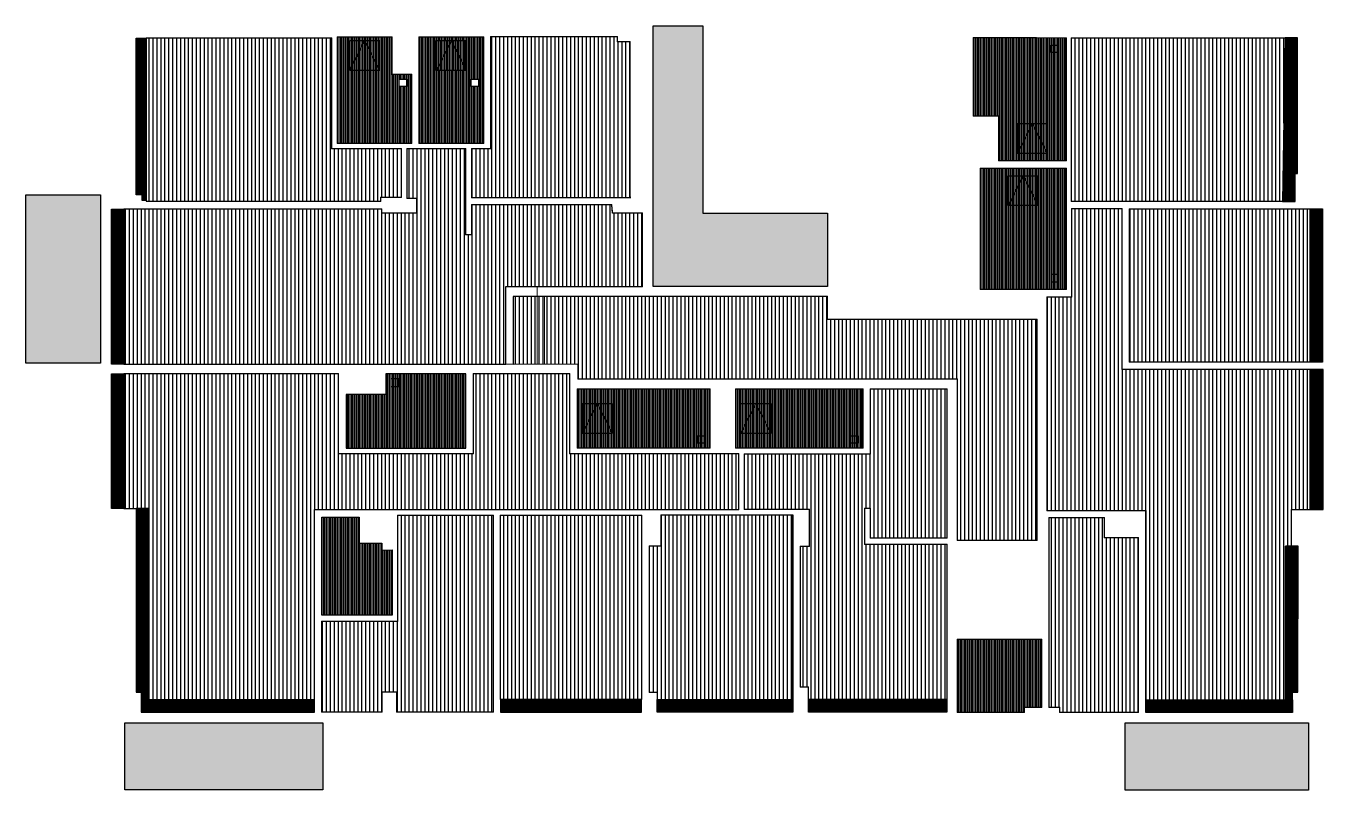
# Model space of a CAD drawing. Header units: metres. Extents: x 320 to 365, y -284 to -71.
# Drawn here: x 339.23 to 365.36, y -235.7 to -220.3 of the extents above; entities that cross this region are included whole.
import ezdxf

# ---------------------------------------------------------------- set-up
doc = ezdxf.new("R2010")
doc.units = ezdxf.units.M
doc.layers.add('A-Cielorraso', color=1, linetype='Continuous')
doc.layers.add('CIELORRASO HT', color=123, linetype='Continuous')
pattern_1 = [(270, (0, -100), (0.079375, -1e-17), [])]
pattern_2 = [(270, (0, -100), (0.03175, -3e-18), [])]
pattern_3 = [(180, (0, -100), (0, -0.015875), [])]
pattern_4 = [(180, (0, -50), (0, -0.015875), [])]

# ---------------------------------------------------------------- blocks, each defined once
blk = doc.blocks.new('A$Cbd99d838')
at = {"layer": 'A-Cielorraso', "color": 30, "ltscale": 0.5, "true_color": 0xf26722, "const_width": 0.02}
for points in [[(-9.875, 5.23), (-8.781, 5.23), (-8.781, 4.48), (-8.38, 4.48), (-8.38, 3.084), (-9.875, 3.084)], [(-8.23, 5.23), (-6.93, 5.23), (-6.93, 3.084), (-8.23, 3.084)], [(-3.965, 1.994), (-3.975, 1.994), (-3.975, 5.128), (-4.23, 5.128), (-4.23, 5.23), (-6.79, 5.23), (-6.79, 2.974), (-7.165, 2.974), (-7.175, 2.974), (-7.175, 1.994)], [(4.804, 2.733), (3.45, 2.733), (3.45, 3.633), (2.94, 3.633), (2.94, 5.214), (4.804, 5.213)], [(3.08, 2.583), (4.804, 2.583), (4.804, 0.143), (3.08, 0.143)], [(0, 0), (-5.701, 0), (-5.701, -1.361), (-5.032, -1.361), (-5.032, -1.661), (2.609, -1.661), (2.609, -4.911), (4.22, -4.908), (4.22, -0.461), (0, -0.461)], [(-5.037, -1.86), (-2.372, -1.86), (-2.372, -3.057), (-5.037, -3.057)], [(-1.845, -1.86), (0.712, -1.86), (0.712, -3.057), (-1.845, -3.057)], [(-6.738, -8.37), (-8.681, -8.37), (-8.681, -7.97), (-8.981, -7.97), (-8.981, -8.375), (-10.188, -8.375), (-10.188, -6.539), (-8.661, -6.539), (-8.661, -4.402), (-6.738, -4.402)], [(4.455, -4.459), (4.455, -4.893), (4.455, -4.893), (4.455, -8.272), (4.67, -8.272), (4.67, -8.372), (6.264, -8.372), (6.264, -4.859), (5.579, -4.859), (5.579, -4.459)], [(2.609, -6.911), (2.609, -8.375), (3.97, -8.375), (3.97, -8.272), (4.32, -8.272), (4.32, -6.911)]]:
    blk.add_lwpolyline(points, close=True, dxfattribs=at)
for points in [[(-13.73, 1.92), (-9, 1.92), (-9, 1.999), (-8.587, 1.999), (-8.587, 2.974), (-9.985, 2.974), (-9.985, 5.205), (-13.73, 5.205), (-13.73, 5.205)], [(9.169, 1.913), (4.914, 1.914), (4.914, 5.213), (9.22, 5.213)], [(-14.18, -1.361), (-5.851, -1.361), (-5.851, 0.2), (-3.73, 0.2), (-3.73, 1.679), (-4.33, 1.679), (-4.347, 1.844), (-7.175, 1.844), (-7.175, 1.244), (-7.285, 1.244), (-7.285, 2.974), (-8.477, 2.974), (-8.477, 1.98), (-8.281, 1.98), (-8.281, 1.68), (-8.981, 1.68), (-8.982, 1.76), (-14.18, 1.76)], [(9.724, -1.472), (5.934, -1.472), (5.934, 1.764), (4.914, 1.764), (4.914, -0.012), (4.42, -0.012), (4.42, -4.309), (6.414, -4.309), (6.414, -8.122)], [(9.724, -1.322), (6.084, -1.322), (6.084, 1.764), (9.725, 1.763)], [(-10.338, -8.125), (-10.338, -4.292), (-1.786, -4.292), (-1.786, -3.167), (-5.192, -3.172), (-5.192, -1.56), (-7.137, -1.561), (-7.137, -3.167), (-9.851, -3.167), (-9.851, -1.561), (-14.18, -1.561)], [(-0.381, -8.12), (-0.381, -7.87), (-0.546, -7.869), (-0.546, -5.027), (-0.361, -5.027), (-0.361, -4.292), (-1.676, -4.292), (-1.676, -3.167), (0.862, -3.167), (0.862, -1.86), (2.4, -1.86), (2.4, -4.871), (0.862, -4.871), (0.862, -4.271), (0.742, -4.271), (0.742, -4.991), (2.4, -4.991), (2.4, -8.12)], [(-14.18, -4.27), (-13.681, -4.27), (-13.681, -7.97), (-13.681, -7.97), (-13.681, -8.125)], [(-6.588, -8.12), (-6.588, -4.402), (-3.746, -4.402), (-3.746, -8.12)], [(-0.696, -8.12), (-0.696, -4.402), (-3.361, -4.402), (-3.361, -5.027), (-3.596, -5.027), (-3.596, -7.971), (-3.432, -7.971), (-3.432, -8.12)], [(9.226, -5.029), (9.349, -5.029), (9.349, -4.289), (9.724, -4.289)]]:
    blk.add_lwpolyline(points, dxfattribs=at)

msp = doc.modelspace()

# ---------------------------------------------------------------- hatches: boundary and pattern name
h = msp.add_hatch()
h.set_pattern_fill('ANSI36', color=62, scale=0.05)
h.set_pattern_definition([(45, (0, -100), (0.0841899, 0.308696304), [0.396875, -0.079375, 0, -0.079375])])
h.paths.add_polyline_path([(340.726, -227.095), (339.225, -227.095), (339.225, -223.704), (340.726, -223.704)])
h.paths.add_polyline_path([(351.861, -220.305), (352.861, -220.305), (352.861, -224.075), (355.376, -224.075), (355.376, -225.554), (351.861, -225.554)])
h.paths.add_polyline_path([(341.221, -235.694), (345.205, -235.694), (345.205, -234.345), (341.221, -234.345)])
h.paths.add_polyline_path([(365.065, -235.696), (361.37, -235.696), (361.37, -234.345), (365.065, -234.345)])
at = {"layer": 'CIELORRASO HT', "true_color": 0xa953a0, "transparency": 33554559}
h = msp.add_hatch(dxfattribs=at)
h.set_pattern_fill('ANSI31', color=215, scale=0.005, angle=135)
h.set_pattern_definition(pattern_3)
h.paths.add_polyline_path([(341.645, -223.82), (341.566, -223.82), (341.566, -223.704), (341.446, -223.704), (341.446, -220.549), (341.646, -220.549)])
h.paths.add_polyline_path([(341.196, -227.115), (340.946, -227.115), (340.946, -223.994), (341.196, -223.994)])
h.paths.add_polyline_path([(341.196, -230.024), (340.946, -230.024), (340.946, -227.315), (341.196, -227.315)])
at = {"layer": 'CIELORRASO HT', "transparency": 33554559}
h = msp.add_hatch(dxfattribs=at)
h.set_pattern_fill('ANSI31', color=256, scale=0.025, angle=225)
h.set_pattern_definition(pattern_1)
h.paths.add_polyline_path([(345.391, -220.549), (341.646, -220.549), (341.646, -223.834), (346.376, -223.834), (346.376, -223.755), (346.789, -223.755), (346.789, -222.78), (345.391, -222.78)])
h = msp.add_hatch(dxfattribs=at)
h.set_pattern_fill('ANSI31', color=150, scale=0.01, angle=225)
h.set_pattern_definition(pattern_2)
h.paths.add_polyline_path([(345.748, -220.599), (346.348, -220.599), (346.348, -221.199), (345.748, -221.199)], flags=16)
h.paths.add_polyline_path([(346.746, -221.374), (346.896, -221.374), (346.896, -221.524), (346.746, -221.524)], flags=16)
h.paths.add_polyline_path([(345.501, -220.524), (346.595, -220.524), (346.595, -221.274), (346.996, -221.274), (346.996, -222.67), (345.501, -222.67)])
h = msp.add_hatch(dxfattribs=at)
h.set_pattern_fill('ANSI31', color=150, scale=0.01, angle=225)
h.set_pattern_definition(pattern_2)
h.paths.add_polyline_path([(348.196, -221.374), (348.346, -221.374), (348.346, -221.524), (348.196, -221.524)], flags=16)
h.paths.add_polyline_path([(347.496, -220.599), (348.096, -220.599), (348.096, -221.199), (347.496, -221.199)], flags=16)
h.paths.add_polyline_path([(347.146, -220.524), (348.446, -220.524), (348.446, -222.67), (347.146, -222.67)])
h = msp.add_hatch(dxfattribs=at)
h.set_pattern_fill('ANSI31', color=256, scale=0.025, angle=225)
h.paths.add_polyline_path([(351.411, -223.76), (351.401, -223.76), (351.401, -220.626), (351.146, -220.626), (351.146, -220.524), (348.586, -220.524), (348.586, -222.78), (348.211, -222.78), (348.201, -222.78), (348.201, -223.76)])
h = msp.add_hatch(dxfattribs=at)
h.set_pattern_fill('ANSI31', color=150, scale=0.01, angle=225)
h.set_pattern_definition(pattern_2)
h.paths.add_polyline_path([(358.456, -223.171), (360.18, -223.171), (360.18, -225.611), (358.456, -225.611)])
h.paths.add_polyline_path([(360.18, -223.021), (358.826, -223.021), (358.826, -222.121), (358.316, -222.121), (358.316, -220.54), (360.18, -220.541)])
h = msp.add_hatch(dxfattribs=at)
h.set_pattern_fill('ANSI31', color=256, scale=0.025, angle=225)
h.paths.add_polyline_path([(364.545, -223.841), (360.29, -223.84), (360.29, -220.541), (364.596, -220.541)])
h.paths.add_polyline_path([(364.602, -233.882), (364.602, -233.726), (364.602, -230.783), (364.725, -230.783), (364.725, -230.043), (365.1, -230.043), (365.1, -227.226), (361.31, -227.226), (361.31, -223.99), (360.29, -223.99), (360.29, -225.766), (359.796, -225.766), (359.796, -230.063), (361.79, -230.063), (361.79, -233.875)])
h.paths.add_polyline_path([(365.1, -227.076), (361.46, -227.076), (361.46, -223.99), (365.101, -223.991)])
h.paths.add_polyline_path([(359.831, -230.213), (359.831, -230.647), (359.831, -234.025), (360.046, -234.025), (360.046, -234.125), (361.64, -234.125), (361.64, -230.613), (360.955, -230.613), (360.955, -230.213)])
at = {"layer": 'CIELORRASO HT', "true_color": 0xa953a0, "transparency": 33554559}
h = msp.add_hatch(dxfattribs=at)
h.set_pattern_fill('ANSI31', color=215, scale=0.005, angle=135)
h.set_pattern_definition(pattern_3)
h.paths.add_polyline_path([(364.545, -223.841), (364.795, -223.841), (364.795, -223.276), (364.846, -223.276), (364.846, -220.541), (364.596, -220.541)])
h.paths.add_polyline_path([(365.35, -227.076), (365.101, -227.076), (365.101, -223.991), (365.35, -223.991)])
h.paths.add_polyline_path([(365.1, -230.043), (365.359, -230.043), (365.359, -227.226), (365.1, -227.226)])
at = {"layer": 'CIELORRASO HT', "transparency": 33554559}
h = msp.add_hatch(dxfattribs=at)
h.set_pattern_fill('ANSI31', color=150, scale=0.01, angle=225)
h.set_pattern_definition(pattern_2)
h.paths.add_polyline_path([(345.748, -220.599), (346.348, -220.599), (346.348, -221.199), (345.748, -221.199)])
h = msp.add_hatch(dxfattribs=at)
h.set_pattern_fill('ANSI31', color=150, scale=0.01, angle=225)
h.set_pattern_definition([(270, (1.747994, -100.000076), (0.03175, -3e-18), [])])
h.paths.add_polyline_path([(347.496, -220.599), (348.096, -220.599), (348.096, -221.199), (347.496, -221.199)])
h = msp.add_hatch(dxfattribs=at)
h.set_pattern_fill('ANSI31', color=256, scale=0.025, angle=225)
h.paths.add_polyline_path([(346.393, -223.994), (341.196, -223.994), (341.196, -227.115), (348.895, -227.115), (348.895, -225.554), (351.646, -225.554), (351.646, -224.075), (351.046, -224.075), (351.029, -223.91), (348.201, -223.91), (348.201, -224.51), (348.091, -224.51), (348.091, -222.78), (346.899, -222.78), (346.899, -223.774), (347.095, -223.774), (347.095, -224.074), (346.395, -224.074)])
h = msp.add_hatch(dxfattribs=at)
h.set_pattern_fill('ANSI31', color=12, scale=0.025, angle=225)
h.set_pattern_definition(pattern_1)
h.paths.add_polyline_path([(355.376, -225.754), (349.045, -225.754), (349.045, -227.115), (350.344, -227.114), (350.344, -227.414), (357.985, -227.415), (357.985, -230.665), (359.596, -230.662), (359.596, -226.215), (355.376, -226.215)])
h = msp.add_hatch(dxfattribs=at)
h.set_pattern_fill('ANSI31', color=256, scale=0.025, angle=225)
h.set_pattern_definition([(270, (0, -50), (0.079375, -1e-17), [])])
h.paths.add_polyline_path([(348.239, -227.315), (348.239, -228.921), (345.525, -228.921), (345.525, -227.315), (341.196, -227.315), (341.196, -230.024), (341.695, -230.024), (341.695, -233.724), (341.695, -233.879), (345.038, -233.879), (345.038, -230.046), (353.59, -230.046), (353.59, -228.921), (350.184, -228.926), (350.184, -227.314)])
h.paths.add_polyline_path([(348.638, -234.124), (346.695, -234.124), (346.695, -233.724), (346.395, -233.724), (346.395, -234.129), (345.188, -234.129), (345.188, -232.293), (346.715, -232.293), (346.715, -230.156), (348.638, -230.156)])
h.paths.add_polyline_path([(348.788, -230.156), (351.629, -230.156), (351.629, -233.874), (348.788, -233.874)], flags=17)
h.paths.add_polyline_path([(354.679, -230.156), (352.015, -230.156), (352.015, -230.781), (351.78, -230.781), (351.78, -233.725), (351.944, -233.725), (351.944, -233.874), (354.679, -233.874)])
h.paths.add_polyline_path([(353.7, -228.921), (356.238, -228.921), (356.238, -227.614), (357.776, -227.614), (357.776, -230.624), (356.238, -230.624), (356.238, -230.024), (356.118, -230.024), (356.118, -230.744), (357.776, -230.744), (357.776, -233.874), (354.995, -233.874), (354.995, -233.624), (354.829, -233.623), (354.829, -230.781), (355.015, -230.781), (355.015, -230.046), (353.7, -230.046)])
h = msp.add_hatch(dxfattribs=at)
h.set_pattern_fill('ANSI31', color=150, scale=0.01, angle=225)
h.set_pattern_definition([(270, (0, -50), (0.03175, -3e-18), [])])
h.paths.add_polyline_path([(346.475, -227.315), (346.475, -227.728), (345.675, -227.728), (345.675, -228.811), (348.089, -228.811), (348.089, -227.315)])
h.paths.add_polyline_path([(350.339, -227.614), (353.004, -227.614), (353.004, -228.811), (350.339, -228.811)])
h.paths.add_polyline_path([(353.531, -227.614), (356.088, -227.614), (356.088, -228.811), (353.531, -228.811)])
h.paths.add_polyline_path([(345.188, -230.196), (345.94, -230.196), (345.94, -230.722), (346.395, -230.722), (346.395, -230.862), (346.605, -230.86), (346.605, -232.174), (345.188, -232.174)])
at = {"layer": 'CIELORRASO HT', "true_color": 0xa953a0, "transparency": 33554559}
h = msp.add_hatch(dxfattribs=at)
h.set_pattern_fill('ANSI31', color=215, scale=0.005, angle=135)
h.set_pattern_definition(pattern_4)
h.paths.add_polyline_path([(341.545, -233.724), (341.545, -234.129), (345.038, -234.129), (345.038, -233.879), (341.695, -233.879), (341.695, -230.024), (341.445, -230.024), (341.445, -233.724)])
h.paths.add_polyline_path([(348.788, -234.124), (351.629, -234.124), (351.629, -233.874), (348.788, -233.874)])
h.paths.add_polyline_path([(351.944, -233.874), (354.679, -233.874), (354.679, -234.124), (351.944, -234.124)])
h = msp.add_hatch(dxfattribs=at)
h.set_pattern_fill('ANSI31', color=215, scale=0.005, angle=135)
h.set_pattern_definition(pattern_3)
h.paths.add_polyline_path([(364.602, -233.881), (364.744, -233.881), (364.744, -233.726), (364.852, -233.726), (364.855, -230.783), (364.602, -230.783)])
at = {"layer": 'CIELORRASO HT', "transparency": 33554559}
h = msp.add_hatch(dxfattribs=at)
h.set_pattern_fill('ANSI31', color=150, scale=0.01, angle=225)
h.set_pattern_definition(pattern_2)
h.paths.add_polyline_path([(357.985, -232.665), (357.985, -234.129), (359.346, -234.129), (359.346, -234.025), (359.696, -234.025), (359.696, -232.665)])
at = {"layer": 'CIELORRASO HT', "true_color": 0xa953a0, "transparency": 33554559}
h = msp.add_hatch(dxfattribs=at)
h.set_pattern_fill('ANSI31', color=215, scale=0.005, angle=135)
h.set_pattern_definition(pattern_4)
h.paths.add_polyline_path([(354.995, -233.874), (357.776, -233.874), (357.776, -234.124), (354.995, -234.124)])
h = msp.add_hatch(dxfattribs=at)
h.set_pattern_fill('ANSI31', color=215, scale=0.005, angle=135)
h.set_pattern_definition(pattern_3)
h.paths.add_polyline_path([(361.79, -233.875), (364.744, -233.882), (364.745, -234.132), (361.79, -234.132)])

# ---------------------------------------------------------------- linework, layer by layer
at = {"layer": 'A-Cielorraso', "ltscale": 0.5}
for points in [[(351.861, -220.305), (352.861, -220.305), (352.861, -224.075), (355.376, -224.075), (355.376, -225.554), (351.861, -225.554)], [(341.645, -223.82), (341.566, -223.82), (341.566, -223.704), (341.446, -223.704), (341.446, -220.549), (341.646, -220.549)], [(341.645, -223.82), (341.566, -223.82), (341.566, -223.704), (341.446, -223.704), (341.446, -220.549), (341.646, -220.549)], [(341.645, -223.82), (341.566, -223.82), (341.566, -223.704), (341.446, -223.704), (341.446, -220.549), (341.646, -220.549)], [(345.391, -220.549), (341.646, -220.549), (341.646, -220.549), (341.646, -223.834), (346.376, -223.834), (346.376, -223.755), (346.789, -223.755), (346.789, -222.78), (345.391, -222.78)], [(345.501, -220.524), (346.595, -220.524), (346.595, -221.274), (346.996, -221.274), (346.996, -222.67), (345.501, -222.67)], [(347.146, -220.524), (348.446, -220.524), (348.446, -222.67), (347.146, -222.67)], [(351.411, -223.76), (351.401, -223.76), (351.401, -220.626), (351.146, -220.626), (351.146, -220.524), (348.586, -220.524), (348.586, -222.78), (348.211, -222.78), (348.201, -222.78), (348.201, -223.76)], [(360.18, -223.021), (358.826, -223.021), (358.826, -222.121), (358.316, -222.121), (358.316, -220.54), (360.18, -220.541)], [(364.545, -223.841), (360.29, -223.84), (360.29, -220.541), (364.596, -220.541)], [(364.545, -223.841), (364.795, -223.841), (364.795, -223.276), (364.846, -223.276), (364.846, -220.541), (364.596, -220.541)], [(345.748, -220.599), (346.348, -220.599), (346.348, -221.199), (345.748, -221.199)], [(347.496, -220.599), (348.096, -220.599), (348.096, -221.199), (347.496, -221.199)], [(359.88, -220.691), (360.03, -220.691), (360.03, -220.841), (359.88, -220.841)], [(346.746, -221.374), (346.896, -221.374), (346.896, -221.524), (346.746, -221.524)], [(348.196, -221.374), (348.346, -221.374), (348.346, -221.524), (348.196, -221.524)], [(359.203, -222.271), (359.803, -222.271), (359.803, -222.871), (359.203, -222.871)], [(346.393, -223.994), (341.196, -223.994), (341.196, -227.115), (348.895, -227.115), (348.895, -225.554), (351.646, -225.554), (351.646, -224.075), (351.046, -224.075), (351.029, -223.91), (348.201, -223.91), (348.201, -224.51), (348.091, -224.51), (348.091, -222.78), (346.899, -222.78), (346.899, -223.774), (347.095, -223.774), (347.095, -224.074), (346.395, -224.074)], [(358.456, -223.171), (360.18, -223.171), (360.18, -225.611), (358.456, -225.611)], [(359.018, -223.321), (359.618, -223.321), (359.618, -223.921), (359.018, -223.921)], [(340.726, -227.095), (339.225, -227.095), (339.225, -223.704), (340.726, -223.704)], [(341.196, -227.115), (340.946, -227.115), (340.946, -223.994), (341.196, -223.994)], [(341.196, -227.115), (340.946, -227.115), (340.946, -223.994), (341.196, -223.994)], [(341.196, -227.115), (340.946, -227.115), (340.946, -223.994), (341.196, -223.994)], [(364.602, -233.882), (364.602, -233.726), (364.602, -233.726), (364.602, -230.783), (364.725, -230.783), (364.725, -230.043), (365.1, -230.043), (365.1, -227.226), (361.31, -227.226), (361.31, -223.99), (360.29, -223.99), (360.29, -225.766), (359.796, -225.766), (359.796, -230.063), (361.79, -230.063), (361.79, -233.875)], [(365.1, -227.076), (361.46, -227.076), (361.46, -223.99), (365.101, -223.991)], [(365.35, -227.076), (365.101, -227.076), (365.101, -223.991), (365.35, -223.991)], [(359.88, -225.461), (360.03, -225.461), (360.03, -225.311), (359.88, -225.311)], [(355.376, -225.754), (349.045, -225.754), (349.045, -227.115), (350.344, -227.114), (350.344, -227.414), (357.985, -227.415), (357.985, -230.665), (359.596, -230.662), (359.596, -226.215), (355.376, -226.215)], [(341.196, -230.024), (340.946, -230.024), (340.946, -227.315), (341.196, -227.315)], [(341.196, -230.024), (340.946, -230.024), (340.946, -227.315), (341.196, -227.315)], [(348.239, -227.315), (348.239, -228.921), (345.525, -228.921), (345.525, -227.315), (341.196, -227.315), (341.196, -230.024), (341.695, -230.024), (341.695, -233.724), (341.695, -233.724), (341.695, -233.879), (345.038, -233.879), (345.038, -230.046), (353.59, -230.046), (353.59, -228.921), (350.184, -228.926), (350.184, -227.314)], [(346.475, -227.315), (346.475, -227.728), (345.675, -227.728), (345.675, -228.811), (348.089, -228.811), (348.089, -227.315)], [(365.1, -230.043), (365.359, -230.043), (365.359, -227.226), (365.1, -227.226)], [(346.725, -227.415), (346.575, -227.415), (346.575, -227.565), (346.725, -227.565)], [(350.339, -227.614), (353.004, -227.614), (353.004, -228.811), (350.339, -228.811)], [(353.531, -227.614), (356.088, -227.614), (356.088, -228.811), (353.531, -228.811)], [(353.7, -228.921), (356.238, -228.921), (356.238, -227.614), (357.776, -227.614), (357.776, -230.624), (356.238, -230.624), (356.238, -230.024), (356.118, -230.024), (356.118, -230.744), (357.776, -230.744), (357.776, -233.874), (354.995, -233.874), (354.995, -233.624), (354.829, -233.623), (354.829, -230.781), (355.015, -230.781), (355.015, -230.046), (353.7, -230.046)], [(350.439, -227.912), (351.039, -227.912), (351.039, -228.512), (350.439, -228.512)], [(353.631, -227.912), (354.231, -227.912), (354.231, -228.512), (353.631, -228.512)], [(352.904, -228.559), (352.904, -228.709), (352.754, -228.709), (352.754, -228.559)], [(355.988, -228.559), (355.988, -228.709), (355.838, -228.709), (355.838, -228.559)], [(348.638, -234.124), (346.695, -234.124), (346.695, -233.724), (346.395, -233.724), (346.395, -234.129), (345.188, -234.129), (345.188, -232.293), (346.715, -232.293), (346.715, -230.156), (348.638, -230.156)], [(345.188, -230.196), (345.94, -230.196), (345.94, -230.722), (346.395, -230.722), (346.395, -230.862), (346.605, -230.86), (346.605, -232.174), (345.188, -232.174)], [(348.788, -230.156), (351.629, -230.156), (351.629, -233.874), (348.788, -233.874)], [(354.679, -230.156), (352.015, -230.156), (352.015, -230.781), (351.78, -230.781), (351.78, -233.725), (351.944, -233.725), (351.944, -233.874), (354.679, -233.874)], [(359.831, -230.213), (359.831, -230.647), (359.831, -230.647), (359.831, -234.025), (360.046, -234.025), (360.046, -234.125), (361.64, -234.125), (361.64, -230.613), (360.955, -230.613), (360.955, -230.213)], [(364.602, -233.881), (364.744, -233.881), (364.744, -233.726), (364.852, -233.726), (364.855, -230.783), (364.602, -230.783)], [(357.985, -232.665), (357.985, -234.129), (359.346, -234.129), (359.346, -234.025), (359.696, -234.025), (359.696, -232.665)], [(348.788, -234.124), (351.629, -234.124), (351.629, -233.874), (348.788, -233.874)], [(351.944, -233.874), (354.679, -233.874), (354.679, -234.124), (351.944, -234.124)], [(354.995, -233.874), (357.776, -233.874), (357.776, -234.124), (354.995, -234.124)], [(361.79, -233.875), (364.744, -233.882), (364.745, -234.132), (361.79, -234.132)], [(345.205, -235.694), (341.221, -235.694), (341.221, -234.345), (345.205, -234.345)], [(365.065, -235.696), (361.37, -235.696), (361.37, -234.345), (365.065, -234.345)]]:
    msp.add_lwpolyline(points, close=True, dxfattribs=at)
for points in [[(345.748, -221.199), (346.048, -220.599), (346.348, -221.199)], [(347.496, -221.199), (347.796, -220.599), (348.096, -221.199)], [(359.203, -222.871), (359.503, -222.271), (359.803, -222.871)], [(359.018, -223.921), (359.318, -223.321), (359.618, -223.921)], [(350.439, -228.512), (350.739, -227.912), (351.039, -228.512)], [(353.631, -228.512), (353.931, -227.912), (354.231, -228.512)], [(341.545, -233.724), (341.545, -234.129), (345.038, -234.129), (345.038, -233.879), (341.695, -233.879), (341.695, -230.024), (341.445, -230.024), (341.445, -233.724), (341.545, -233.724)]]:
    msp.add_lwpolyline(points, dxfattribs=at)

# ---------------------------------------------------------------- block references
msp.add_blockref('A$Cbd99d838', (355.376, -225.754))

doc.saveas('drawing.dxf')
